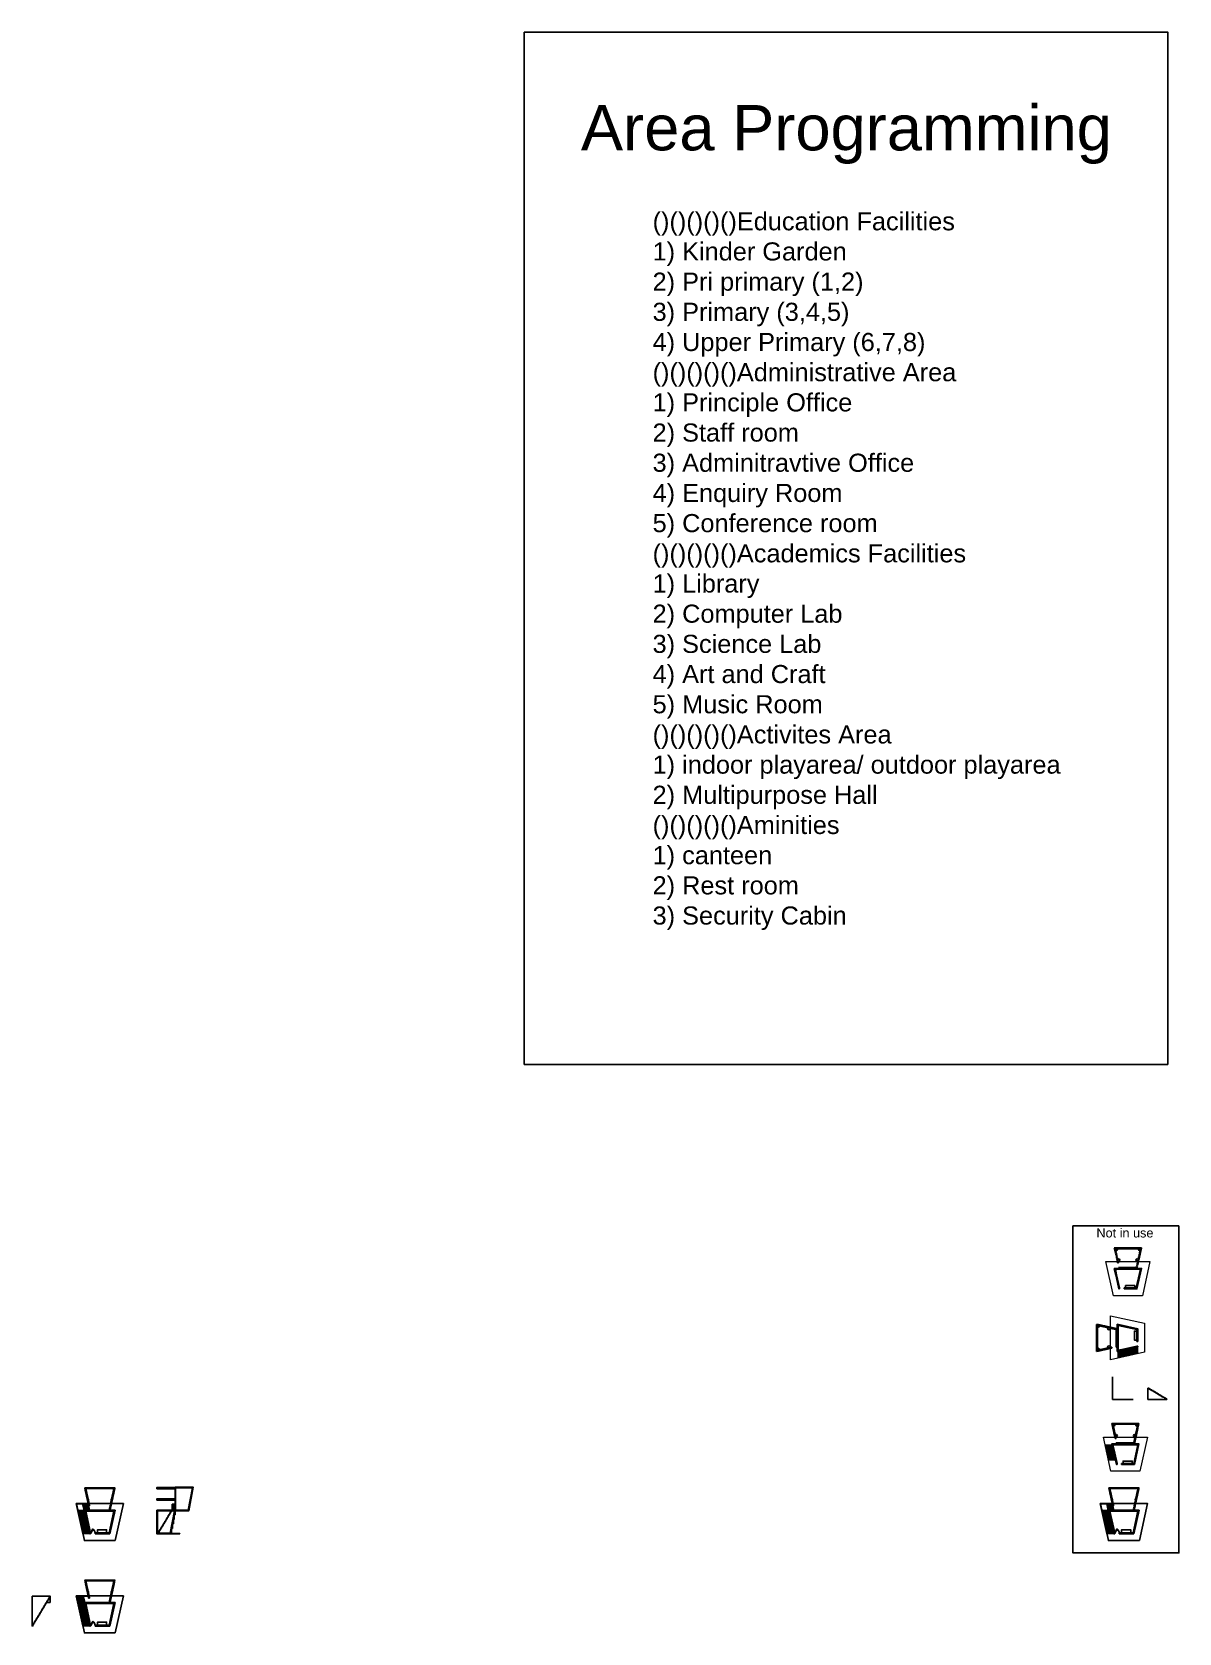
# Model space of a CAD drawing. Header units: millimetres. Extents: x -2023021 to 4454414, y -304659 to 993992.
# Drawn here: x 2208863 to 2462075, y 640346 to 993992 of the extents above; entities that cross this region are included whole.
import ezdxf

# ---------------------------------------------------------------- set-up
doc = ezdxf.new("R2010")
doc.units = ezdxf.units.MM
doc.header["$LTSCALE"] = 10
doc.header["$MEASUREMENT"] = 0
doc.linetypes.add('ACAD_ISO02W100', pattern=[15, 12, -3])
doc.styles.get("Standard").update_dxf_attribs({"font": 'arial.ttf'})

msp = doc.modelspace()

# ---------------------------------------------------------------- texts
at = {"attachment_point": 1}
for s, width, insert, char_height in [('Area Programming', 132206.67, (2330036, 977853), 10000), ('()()()()()Education Facilities\\P1) Kinder Garden\\P2) Pri primary (1,2)\\P3) Primary (3,4,5)\\P4) Upper Primary (6,7,8)\\P()()()()()Administrative Area\\P1) Principle Office\\P2) Staff room\\P3) Adminitravtive Office\\P4) Enquiry Room\\P5) Conference room\\P()()()()()Academics Facilities\\P1) Library \\P2) Computer Lab\\P3) Science Lab\\P4) Art and Craft\\P5) Music Room\\P()()()()()Activites Area\\P1) indoor playarea/ outdoor playarea\\P2) Multipurpose Hall\\P()()()()()Aminities\\P1) canteen\\P2) Rest room\\P3) Security Cabin', 343921.98, (2345866, 954192), 4000)]:
    msp.add_mtext_dynamic_manual_height_columns(s, width=width, gutter_width=1, heights=[0], dxfattribs=dict(at, insert=insert, char_height=char_height))
at = {"ltscale": 10, "insert": (2443860, 729717), "char_height": 2000, "attachment_point": 1}
msp.add_mtext_dynamic_manual_height_columns('Not in use', width=14551.21, gutter_width=1, heights=[0], dxfattribs=at)

# ---------------------------------------------------------------- blocks, each defined once
blk = doc.blocks.new('*U18')
for p, q in [((0, 0), (0, -6)), ((40, 0), (40, -6))]:
    blk.add_line(p, q)
blk.add_lwpolyline([(0, 0), (20, 35), (22, 34), (2, -1)], close=True)
blk.add_arc((0, 0), 40, 0, 60)

# ---------------------------------------------------------------- linework, layer by layer
for p, q in [((2448745, 722086), (2448540, 722086)), ((2448965, 721086), (2448760, 721086)), ((2448962, 716569), (2448962, 716354)), ((2449962, 716554), (2449962, 716354)), ((2452766, 704702), (2452966, 704702)), ((2447234, 703485), (2447234, 703280)), ((2448234, 703705), (2448234, 703501)), ((2448688, 702601), (2448688, 701064)), ((2448988, 702667), (2448988, 701131)), ((2449288, 702733), (2449288, 701197)), ((2449588, 702799), (2449588, 701263)), ((2449888, 702865), (2449888, 701329)), ((2450188, 702932), (2450188, 701395)), ((2450488, 702998), (2450488, 701462)), ((2450788, 703064), (2450788, 701528)), ((2451088, 703130), (2451088, 701594)), ((2451388, 703196), (2451388, 701660)), ((2451688, 703263), (2451688, 701726)), ((2451988, 703329), (2451988, 701793)), ((2452288, 703395), (2452288, 701859)), ((2452588, 703461), (2452588, 701925)), ((2452751, 703702), (2452966, 703702)), ((2452888, 703527), (2452888, 701991)), ((2448189, 683318), (2447984, 683318)), ((2447305, 681865), (2445769, 681865)), ((2447371, 681565), (2445835, 681565)), ((2447437, 681265), (2445901, 681265)), ((2447503, 680965), (2445967, 680965)), ((2447570, 680665), (2446034, 680665)), ((2447636, 680365), (2446100, 680365)), ((2447702, 680065), (2446166, 680065)), ((2447768, 679765), (2446232, 679765)), ((2447834, 679465), (2446298, 679465)), ((2447901, 679165), (2446365, 679165)), ((2448410, 682318), (2448205, 682318)), ((2447967, 678865), (2446431, 678865)), ((2448041, 678565), (2446497, 678565)), ((2448406, 677801), (2448406, 677587)), ((2449406, 677787), (2449406, 677587))]:
    msp.add_line(p, q)
at = {"ltscale": 100}
for p, q in [((2447434, 691893), (2447434, 696893)), ((2455176, 694413), (2455176, 691893)), ((2447434, 691893), (2451966, 691893)), ((2459376, 691893), (2455176, 691893)), ((2458476, 692433), (2458776, 692433)), ((2458776, 692433), (2458776, 692253)), ((2458776, 692253), (2459076, 692253)), ((2459076, 692253), (2459076, 692073)), ((2459076, 692073), (2459376, 692073)), ((2459376, 692073), (2459376, 691893)), ((2220361, 667426), (2220037, 668895)), ((2220664, 667445), (2220344, 668895)), ((2220971, 667445), (2220651, 668895)), ((2221279, 667445), (2220959, 668895)), ((2221586, 667445), (2221255, 668945)), ((2239904, 667445), (2239904, 668795)), ((2240084, 667445), (2240084, 668795)), ((2240264, 667445), (2240264, 668795)), ((2240444, 667470), (2240444, 668795)), ((2220487, 667426), (2219002, 667426)), ((2220553, 667126), (2219068, 667126)), ((2220619, 666826), (2219134, 666826)), ((2220685, 666526), (2219200, 666526)), ((2220751, 666226), (2219267, 666226)), ((2220818, 665926), (2219333, 665926)), ((2220884, 665626), (2219399, 665626)), ((2220950, 665326), (2219465, 665326)), ((2221016, 665026), (2219531, 665026)), ((2240252, 665445), (2240059, 665445)), ((2240059, 665445), (2240059, 664445)), ((2240444, 666445), (2240252, 666445)), ((2240252, 666445), (2240252, 665445)), ((2240444, 667320), (2240444, 666445)), ((2221082, 664726), (2219598, 664726)), ((2221149, 664426), (2219664, 664426)), ((2221215, 664126), (2219730, 664126)), ((2221281, 663826), (2219796, 663826)), ((2221347, 663526), (2219862, 663526)), ((2221413, 663226), (2219929, 663226)), ((2221480, 662926), (2219995, 662926)), ((2221546, 662626), (2220061, 662626)), ((2221612, 662326), (2220076, 662326)), ((2221630, 662245), (2221546, 662626)), ((2239444, 662295), (2241444, 662295)), ((2239444, 662245), (2241444, 662245)), ((2239867, 663445), (2239675, 663445)), ((2239675, 663445), (2239675, 662295)), ((2240059, 664445), (2239867, 664445)), ((2239867, 664445), (2239867, 663445))]:
    msp.add_line(p, q, dxfattribs=at)
at = {"ltscale": 10}
for p, q in [((2240444, 668795), (2239809, 668795)), ((2239809, 667445), (2239809, 668795)), ((2221279, 667445), (2221279, 667245)), ((2222779, 667370), (2221279, 667370)), ((2222779, 667320), (2221279, 667320)), ((2222779, 667445), (2222779, 667245)), ((2224886, 667445), (2224886, 667245)), ((2224886, 667370), (2226386, 667370)), ((2224886, 667320), (2226386, 667320)), ((2226386, 667445), (2226386, 667245)), ((2221791, 662445), (2221791, 662245)), ((2222791, 662445), (2222791, 662245)), ((2225453, 662445), (2225453, 662245)), ((2225874, 662345), (2225453, 662345)), ((2225874, 662445), (2225874, 662245))]:
    msp.add_line(p, q, dxfattribs=at)
at = {"ltscale": 100, "transparency": 33554687}
for p, q in [((2446454, 667426), (2446130, 668895)), ((2446757, 667445), (2446437, 668895)), ((2447064, 667445), (2446744, 668895)), ((2447371, 667445), (2447051, 668895)), ((2447679, 667445), (2447348, 668945)), ((2446579, 667426), (2445095, 667426)), ((2446646, 667126), (2445161, 667126)), ((2446712, 666826), (2445227, 666826)), ((2446778, 666526), (2445293, 666526)), ((2446844, 666226), (2445359, 666226)), ((2446910, 665926), (2445426, 665926)), ((2446977, 665626), (2445492, 665626)), ((2447043, 665326), (2445558, 665326)), ((2447109, 665026), (2445624, 665026)), ((2447175, 664726), (2445690, 664726)), ((2447241, 664426), (2445757, 664426)), ((2447308, 664126), (2445823, 664126)), ((2447374, 663826), (2445889, 663826)), ((2447440, 663526), (2445955, 663526)), ((2447506, 663226), (2446021, 663226)), ((2447572, 662926), (2446088, 662926)), ((2447639, 662626), (2446154, 662626)), ((2447705, 662326), (2446169, 662326)), ((2447723, 662245), (2447639, 662626)), ((2220222, 648227), (2218737, 648227)), ((2220288, 647927), (2218803, 647927)), ((2220354, 647627), (2218869, 647627)), ((2220420, 647327), (2218936, 647327)), ((2220487, 647027), (2219002, 647027)), ((2220553, 646727), (2219068, 646727)), ((2220619, 646427), (2219134, 646427)), ((2220685, 646127), (2219200, 646127)), ((2220751, 645827), (2219267, 645827)), ((2220818, 645527), (2219333, 645527)), ((2220884, 645227), (2219399, 645227)), ((2220950, 644927), (2219465, 644927)), ((2221016, 644627), (2219531, 644627)), ((2221082, 644327), (2219598, 644327)), ((2221149, 644027), (2219664, 644027)), ((2221215, 643727), (2219730, 643727)), ((2221281, 643427), (2219796, 643427)), ((2221347, 643127), (2219862, 643127)), ((2221413, 642827), (2219929, 642827)), ((2221480, 642527), (2219995, 642527)), ((2221546, 642227), (2220061, 642227)), ((2221612, 641927), (2220076, 641927)), ((2221630, 641846), (2221546, 642227))]:
    msp.add_line(p, q, dxfattribs=at)
at = {"ltscale": 10, "transparency": 33554687}
for p, q in [((2447371, 667445), (2447371, 667245)), ((2448871, 667370), (2447371, 667370)), ((2448871, 667320), (2447371, 667320)), ((2448871, 667445), (2448871, 667245)), ((2450979, 667445), (2450979, 667245)), ((2450979, 667370), (2452479, 667370)), ((2450979, 667320), (2452479, 667320)), ((2452479, 667445), (2452479, 667245)), ((2447883, 662445), (2447883, 662245)), ((2448883, 662445), (2448883, 662245)), ((2451546, 662445), (2451546, 662245)), ((2451967, 662345), (2451546, 662345)), ((2451967, 662445), (2451967, 662245)), ((2212863, 648227), (2212863, 647046)), ((2220163, 648496), (2220483, 647046)), ((2212863, 647046), (2212103, 647046)), ((2221279, 647046), (2221279, 646846)), ((2222779, 646971), (2221279, 646971)), ((2222779, 646921), (2221279, 646921)), ((2222779, 647046), (2222779, 646846)), ((2224886, 647046), (2224886, 646846)), ((2224886, 646971), (2226386, 646971)), ((2224886, 646921), (2226386, 646921)), ((2226386, 647046), (2226386, 646846)), ((2221791, 642046), (2221791, 641846)), ((2222791, 642046), (2222791, 641846)), ((2225453, 642046), (2225453, 641846)), ((2225874, 641946), (2225453, 641946)), ((2225874, 642046), (2225874, 641846))]:
    msp.add_line(p, q, dxfattribs=at)
msp.add_lwpolyline([(2317549, 993992), (2459614, 993992), (2459614, 765954), (2317549, 765954)], close=True)
at = {"ltscale": 10}
for points in [[(2462075, 730278), (2438676, 730278), (2438676, 658022), (2462075, 658022)], [(2223333, 662445), (2225333, 662445), (2225333, 663145), (2223333, 663145)]]:
    msp.add_lwpolyline(points, close=True, dxfattribs=at)
at = {"linetype": 'ACAD_ISO02W100'}
for points in [[(2448540, 722086), (2447805, 725417), (2453805, 725417), (2452805, 720886), (2448805, 720886), (2448760, 721086)], [(2448745, 722086), (2448053, 725217), (2453556, 725217), (2452644, 721086), (2448965, 721086)], [(2447234, 703280), (2443903, 702545), (2443903, 708545), (2448434, 707545), (2448434, 703545), (2448234, 703501)], [(2447234, 703485), (2444103, 702794), (2444103, 708296), (2448234, 707384), (2448234, 703705)], [(2447984, 683318), (2447249, 686650), (2453249, 686650), (2452249, 682118), (2448249, 682118), (2448205, 682318)], [(2448189, 683318), (2447498, 686450), (2453000, 686450), (2452088, 682318), (2448410, 682318)], [(2225874, 667445), (2226934, 672245), (2220731, 672245), (2221570, 668445), (2221365, 668445), (2220483, 672445), (2227183, 672445), (2226079, 667445), (2225874, 667445)], [(2225874, 647046), (2226934, 651846), (2220731, 651846), (2221570, 648046), (2221365, 648046), (2220483, 652046), (2227183, 652046), (2226079, 647046), (2225874, 647046)]]:
    msp.add_lwpolyline(points, dxfattribs=at)
at = {"lineweight": 5}
for points in [[(2447599, 714854), (2445937, 722386), (2455672, 722386), (2454010, 714854)], [(2454466, 702340), (2446934, 700678), (2446934, 710412), (2454466, 708750)], [(2447044, 676087), (2445382, 683618), (2455116, 683618), (2453454, 676087)]]:
    msp.add_lwpolyline(points, close=True, dxfattribs=at)
for points in [[(2448125, 719432), (2447805, 720886), (2453805, 720886), (2452805, 716354), (2449962, 716354)], [(2448962, 716569), (2448321, 719475), (2448053, 720686), (2453556, 720686), (2452644, 716554), (2449962, 716554)], [(2448962, 716354), (2448805, 716354), (2448125, 719432)], [(2449888, 702865), (2448434, 702545), (2448434, 708545), (2452966, 707545), (2452966, 704702)], [(2452751, 703702), (2449845, 703061), (2448634, 702794), (2448634, 708296), (2452766, 707384), (2452766, 704702)], [(2452966, 703702), (2452966, 703545), (2449888, 702865)], [(2447570, 680665), (2447249, 682118), (2453249, 682118), (2452249, 677587), (2449406, 677587)], [(2448406, 677801), (2447765, 680708), (2447498, 681918), (2453000, 681918), (2452088, 677787), (2449406, 677787)], [(2448406, 677587), (2448249, 677587), (2447570, 680665)]]:
    msp.add_lwpolyline(points)
at = {"ltscale": 100}
for points in [[(2450303, 716554), (2452303, 716554), (2452303, 717092), (2450303, 717092)], [(2452766, 705043), (2452766, 707043), (2452228, 707043), (2452228, 705043)], [(2449747, 677787), (2451747, 677787), (2451747, 678324), (2449747, 678324)], [(2240420, 667320), (2239444, 662245), (2236444, 662245), (2236444, 667445), (2240444, 667445), (2240444, 672520), (2244444, 672520), (2243444, 667320)], [(2240444, 672498), (2240444, 672198), (2236444, 672198), (2236444, 672498)], [(2227240, 660745), (2220425, 660745), (2218615, 668945), (2229050, 668945)], [(2240444, 669985), (2240444, 669685), (2236444, 669685), (2236444, 669985)], [(2236569, 667320), (2240293, 667320), (2239341, 662370), (2236569, 662370)]]:
    msp.add_lwpolyline(points, close=True, dxfattribs=at)
for points in [[(2458476, 692433), (2458476, 692613), (2458176, 692613), (2458176, 692793), (2457876, 692793), (2457876, 692973), (2457576, 692973), (2457576, 693153), (2457276, 693153), (2457276, 693333), (2456976, 693333), (2456976, 693513), (2456676, 693513), (2456676, 693693), (2456376, 693693), (2456376, 693873), (2456076, 693873), (2456076, 694053), (2455776, 694053), (2455776, 694233), (2455476, 694233), (2455476, 694413), (2455176, 694413)], [(2221791, 662245), (2221630, 662245), (2220483, 667445), (2221586, 667445), (2226079, 667445), (2227183, 667445), (2226035, 662245)], [(2221791, 662445), (2220731, 667245), (2226934, 667245), (2225874, 662445), (2222791, 662445)], [(2239629, 667445), (2239629, 667126), (2239449, 667126), (2239449, 666826), (2239269, 666826), (2239269, 666526), (2239089, 666526), (2239089, 666226), (2238909, 666226), (2238909, 665926), (2238729, 665926), (2238729, 665626), (2238549, 665626), (2238549, 665326), (2238369, 665326), (2238369, 665026), (2238189, 665026), (2238189, 664726), (2238009, 664726), (2238009, 664426), (2237829, 664426), (2237829, 664126), (2237649, 664126), (2237649, 663826), (2237469, 663826), (2237469, 663526), (2237289, 663526), (2237289, 663226), (2237109, 663226), (2237109, 662926), (2236929, 662926), (2236929, 662626), (2236749, 662626), (2236749, 662326), (2236569, 662326), (2236569, 667320)], [(2226035, 662245), (2222791, 662245)]]:
    msp.add_lwpolyline(points, dxfattribs=at)
at = {"ltscale": 100, "transparency": 33554687}
for points in [[(2240569, 672395), (2244293, 672395), (2243341, 667445), (2240569, 667445)], [(2453333, 660745), (2446518, 660745), (2444708, 668945), (2455142, 668945)], [(2227240, 640346), (2220425, 640346), (2218615, 648546), (2229050, 648546)]]:
    msp.add_lwpolyline(points, close=True, dxfattribs=at)
at = {"linetype": 'ACAD_ISO02W100', "transparency": 33554687}
msp.add_lwpolyline([(2451967, 667445), (2453026, 672245), (2446824, 672245), (2447663, 668445), (2447458, 668445), (2446575, 672445), (2453275, 672445), (2452172, 667445), (2451967, 667445)], dxfattribs=at)
at = {"ltscale": 10}
for points in [[(2221255, 668945), (2218615, 668945), (2220076, 662326)], [(2221266, 668895), (2218678, 668895), (2220127, 662326)]]:
    msp.add_lwpolyline(points, dxfattribs=at)
at = {"ltscale": 10, "transparency": 33554687}
for points in [[(2447348, 668945), (2444708, 668945), (2446169, 662326)], [(2447359, 668895), (2444770, 668895), (2446220, 662326)], [(2221255, 648546), (2218615, 648546), (2220076, 641927)], [(2221266, 648496), (2218678, 648496), (2220127, 641927)]]:
    msp.add_lwpolyline(points, dxfattribs=at)
at = {"ltscale": 100, "transparency": 33554687}
for points in [[(2447883, 662245), (2447723, 662245), (2446575, 667445), (2447679, 667445), (2452172, 667445), (2453275, 667445), (2452128, 662245)], [(2447883, 662445), (2446824, 667245), (2453026, 667245), (2451967, 662445), (2448883, 662445)], [(2452128, 662245), (2448883, 662245)], [(2208863, 648486), (2212863, 648496), (2212863, 648227), (2212643, 648217), (2212643, 647917), (2212463, 647917), (2212463, 647617), (2212283, 647617), (2212283, 647317), (2212103, 647317), (2212103, 647017), (2211923, 647017), (2211923, 646717), (2211743, 646717), (2211743, 646417), (2211563, 646417), (2211563, 646117), (2211383, 646117), (2211383, 645817), (2211203, 645817), (2211203, 645517), (2211023, 645517), (2211023, 645217), (2210843, 645217), (2210843, 644917), (2210663, 644917), (2210663, 644617), (2210483, 644617), (2210483, 644317), (2210303, 644317), (2210303, 644017), (2210123, 644017), (2210123, 643717), (2209943, 643717), (2209943, 643417), (2209763, 643417), (2209763, 643117), (2209583, 643117), (2209583, 642817), (2209403, 642817), (2209403, 642517), (2209223, 642517), (2209223, 642217), (2209043, 642217), (2209043, 641917), (2208863, 641917), (2208863, 648486)], [(2221791, 641846), (2221630, 641846), (2220483, 647046), (2221586, 647046), (2226079, 647046), (2227183, 647046), (2226035, 641846)], [(2221791, 642046), (2220731, 646846), (2226934, 646846), (2225874, 642046), (2222791, 642046)], [(2226035, 641846), (2222791, 641846)]]:
    msp.add_lwpolyline(points, dxfattribs=at)
at = {"ltscale": 10, "transparency": 33554687}
for points in [[(2449425, 662445), (2451425, 662445), (2451425, 663145), (2449425, 663145)], [(2223333, 642046), (2225333, 642046), (2225333, 642746), (2223333, 642746)]]:
    msp.add_lwpolyline(points, close=True, dxfattribs=at)
for centre in [(2448186, 725110), (2453423, 725110), (2448733, 722693), (2452876, 722693), (2444210, 708163), (2446627, 707616), (2446627, 703473), (2444210, 702926), (2447630, 686343), (2452868, 686343), (2448177, 683925), (2452321, 683925)]:
    msp.add_circle(centre, 300)
at = {"ltscale": 100}
for centre in [(2220671, 672293), (2226994, 672293), (2221213, 669834), (2226452, 669834)]:
    msp.add_circle(centre, 151, dxfattribs=at)
at = {"ltscale": 100, "transparency": 33554687}
for centre in [(2446763, 672293), (2453087, 672293), (2447306, 669834), (2452545, 669834), (2220671, 651894), (2226994, 651894), (2221213, 649435), (2226452, 649435)]:
    msp.add_circle(centre, 151, dxfattribs=at)
at = {"ltscale": 100}
msp.add_arc((2241444, 662270), 25, 270, 90, dxfattribs=at)
for p in [(2221348, 667445), (2226646, 667445), (2221438, 663117), (2226156, 662795)]:
    msp.add_point(p)
at = {"transparency": 33554687}
for p in [(2447441, 667445), (2452739, 667445), (2447530, 663117), (2452249, 662795), (2221348, 647046), (2226646, 647046), (2221438, 642718), (2226156, 642396)]:
    msp.add_point(p, dxfattribs=at)

# ---------------------------------------------------------------- block references
at = {"xscale": 25, "yscale": 25, "zscale": 25}
msp.add_blockref('*U18', (2221791, 662442), dxfattribs=at)
at = {"transparency": 33554687, "xscale": 25, "yscale": 25, "zscale": 25}
for p in [(2447883, 662442), (2221791, 642043)]:
    msp.add_blockref('*U18', p, dxfattribs=at)

msp.set_redraw_order([(e.dxf.handle, doc.entitydb.next_handle()) for e in msp.query("TEXT MTEXT ATTDEF DIMENSION ARC_DIMENSION")])  # texts and dimensions are drawn at this point

doc.saveas('drawing.dxf')
